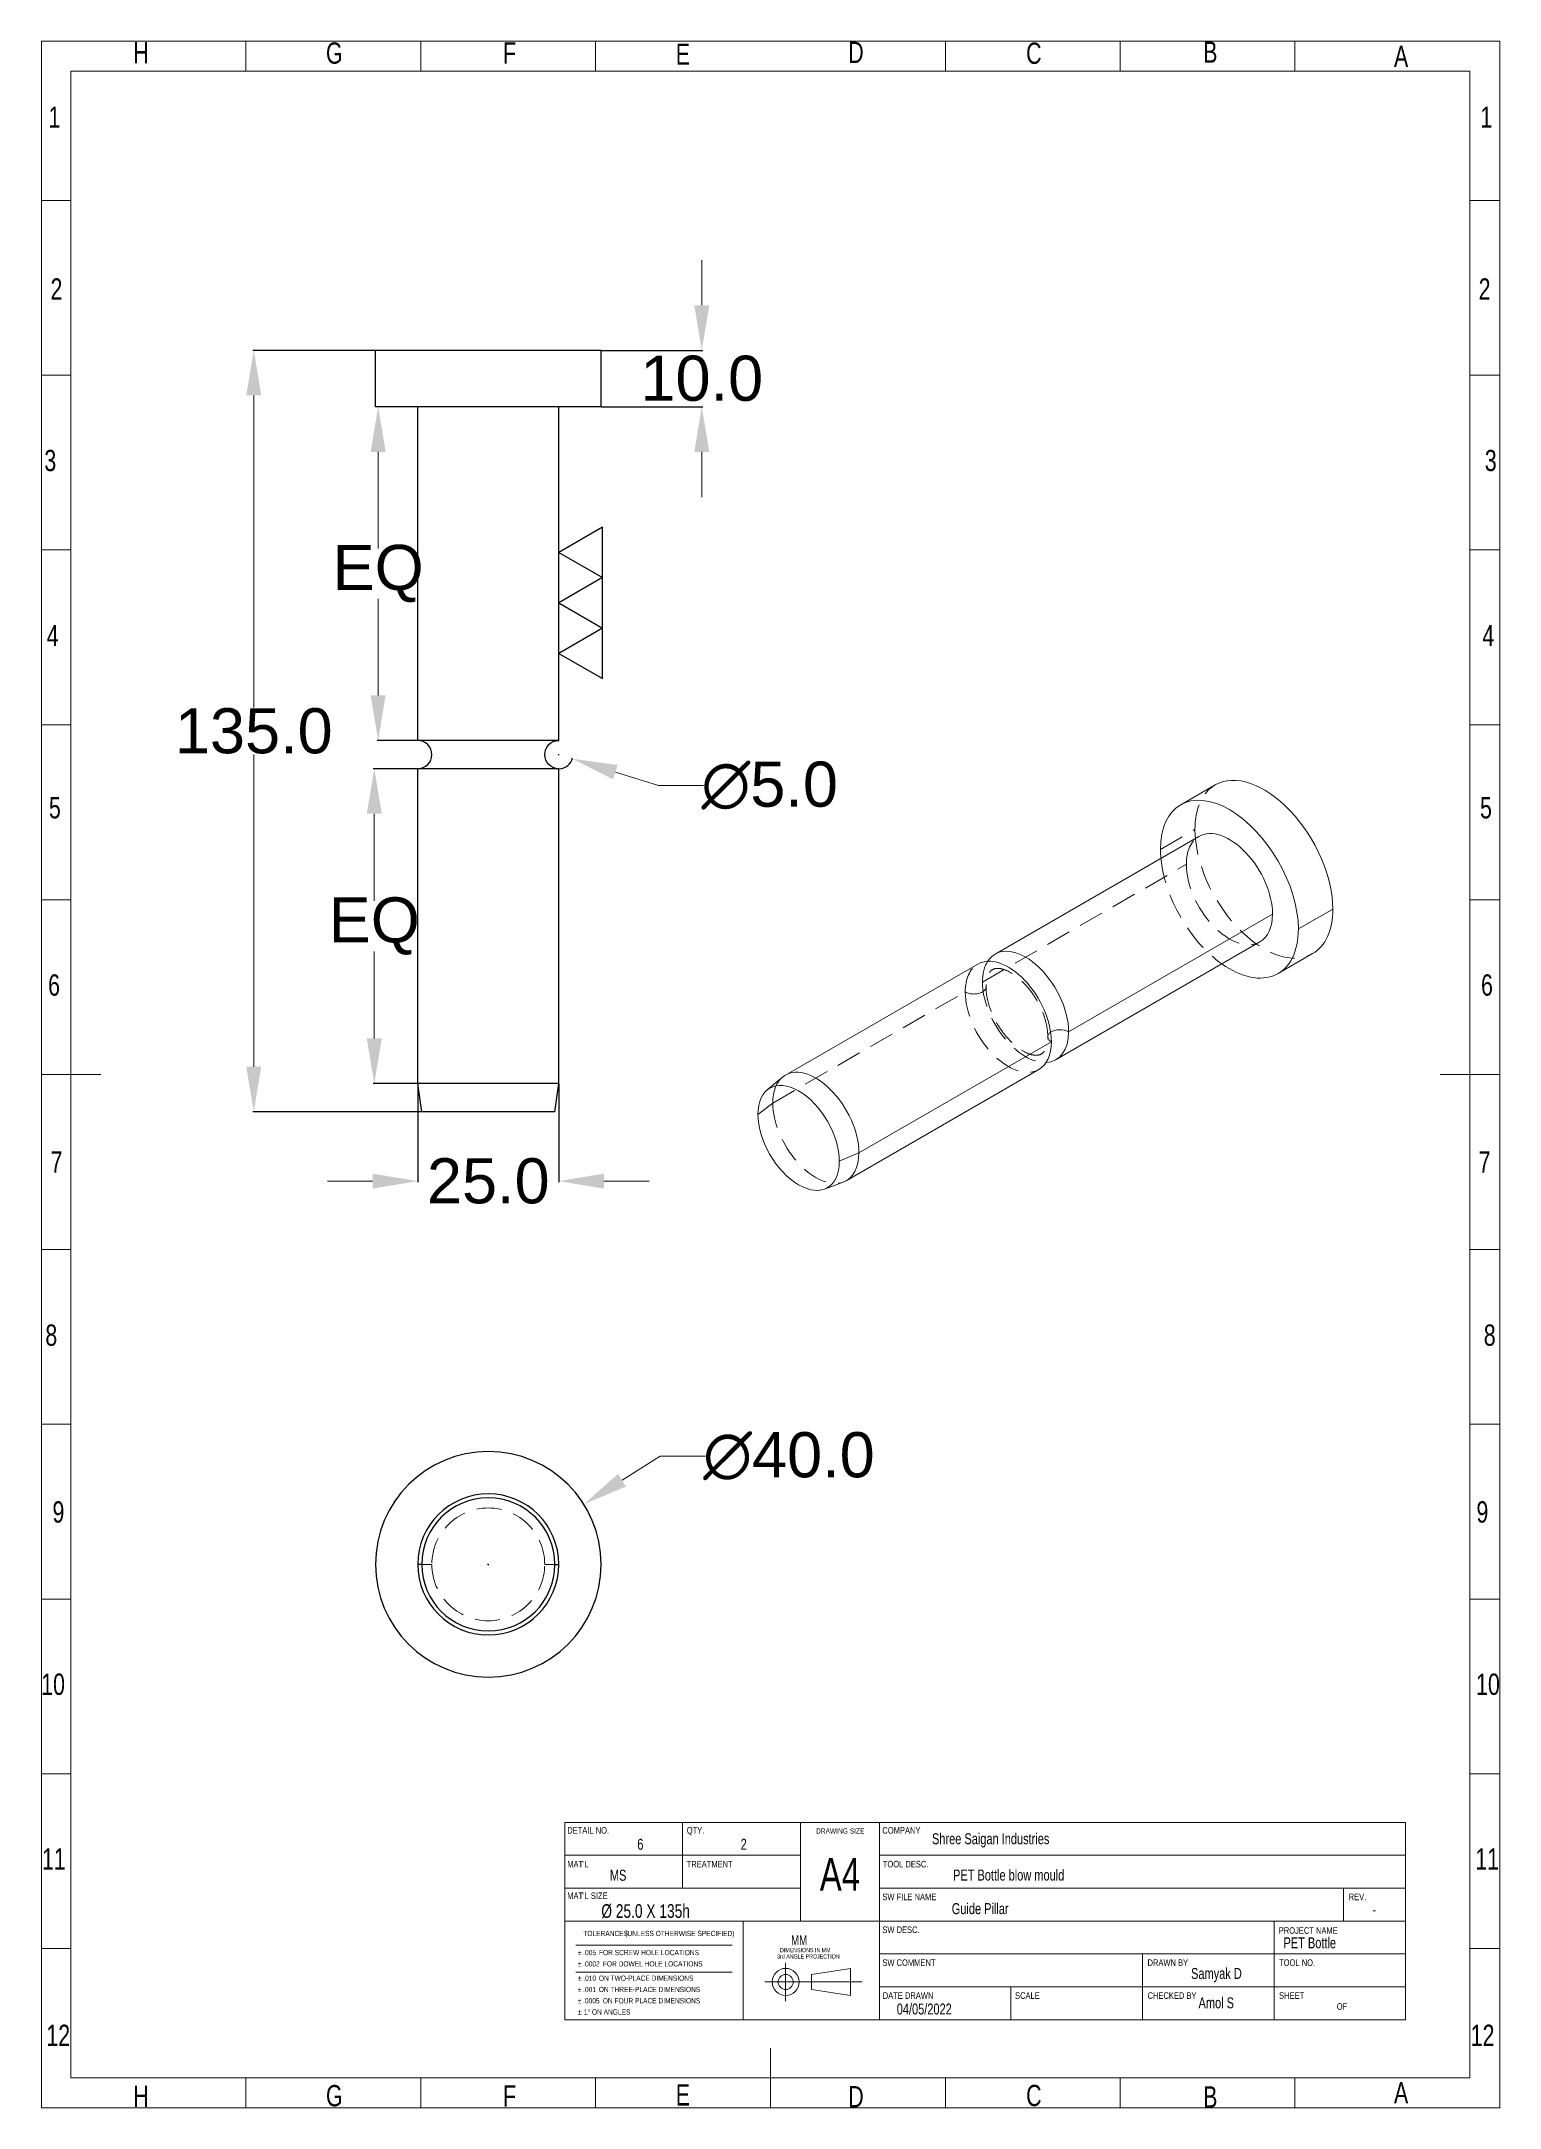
# Model space of a CAD drawing. Header units: millimetres. Extents: x -4200 to 3581, y -7493 to -4075.
# Drawn here: x 2334.9 to 2593.3, y -7425.8 to -7059.5 of the extents above; entities that cross this region are included whole.
import ezdxf
from ezdxf.enums import TextEntityAlignment as Align

# ---------------------------------------------------------------- set-up
doc = ezdxf.new("R2010")
doc.units = ezdxf.units.MM
doc.header["$LTSCALE"] = 0.7
doc.linetypes.add('HIDDEN', pattern=[9.525, 6.35, -3.175])
doc.linetypes.add('SLD-SOLID', pattern=[0])
doc.layers.add('BORDER', color=174, linetype='Continuous')
doc.layers.add('DIM___NOTES', color=5, linetype='SLD-SOLID')
doc.layers.add('dim', color=50, linetype='Continuous', lineweight=5)
doc.layers.add('out txt', color=202, linetype='Continuous', lineweight=13)
doc.styles.add('SLDTEXTSTYLE0', font='TXT', dxfattribs={"width": 0.75})
doc.styles.add('SLDTEXTSTYLE1', font='TXT', dxfattribs={"width": 0.822222})
doc.styles.get("Standard").update_dxf_attribs({"font": 'arial.ttf'})
doc.dimstyles.get("Standard").update_dxf_attribs({"dimtxt": 10, "dimasz": 11, "dimexe": 0.18, "dimexo": 0.0625, "dimgap": 0.09, "dimtad": 0, "dimtih": 1, "dimtoh": 1, "dimdec": 1, "dimzin": 0, "dimdsep": 46, "dimtxsty": 'Standard', "dimcen": 0.09, "dimadec": 0, "dimazin": 0, "dimtfac": 1, "dimtdec": 1, "dimtofl": 0, "dimtmove": 0, "dimatfit": 3, "dimfxl": 1, "dimtolj": 1, "dimtzin": 0, "dimarcsym": 0})

msp = doc.modelspace()

# ---------------------------------------------------------------- texts
at = {"layer": 'BORDER', "color": 2, "linetype": 'Continuous', "lineweight": 9, "style": 'SLDTEXTSTYLE0', "width": 0.75}
for s, height, p in [('6', 1.94, (2440.49, -7380.67)), ('2', 1.94, (2458.81, -7380.67)), ('MS', 1.943, (2435.63, -7386.17)), ('%%C 25.0 X 135h', 2.4289, (2434.11, -7392.9)), ('Guide Pillar', 1.9431, (2496.23, -7392.09)), ('-', 1.94, (2570.83, -7392.26)), ('Samyak D', 1.943, (2538.65, -7403.58)), ('Amol S', 1.943, (2539.97, -7408.79))]:
    msp.add_text(s, height=height, dxfattribs=at).set_placement(p, align=Align.BOTTOM_LEFT)
at = {"layer": 'BORDER', "color": 3, "linetype": 'Continuous', "lineweight": 9, "style": 'SLDTEXTSTYLE0'}
for s, insert, char_height, attachment_point in [('DETAIL NO.', (2428.07, -7376.07), 1.166, 1), ('QTY.', (2449.26, -7376.07), 1.166, 1), ('DRAWING SIZE', (2476.46, -7376.3), 0.9327, 2), ('COMPANY', (2483.93, -7376.07), 1.166, 1), ('Shree Saigan Industries', (2492.73, -7377.17), 1.9431, 1), ('A4', (2476.41, -7381.54), 5.829, 2), ("MAT'L", (2428.07, -7382.06), 1.166, 1), ('TREATMENT', (2449.24, -7382.06), 1.166, 1), ('TOOL DESC.', (2484.01, -7382.06), 1.166, 1), ('PET Bottle blow mould', (2496.46, -7383.61), 1.9431, 1), ("MAT'L SIZE", (2428.07, -7387.67), 1.166, 1), ('SW FILE NAME', (2483.93, -7387.87), 1.1659, 1), ('REV.', (2566.59, -7387.87), 1.166, 1), ('SW DESC.', (2483.93, -7393.7), 1.166, 1), ('PROJECT NAME', (2554.19, -7393.83), 1.1659, 1), ('PET Bottle', (2555.03, -7395.62), 1.943, 1), ('SW COMMENT', (2483.93, -7399.53), 1.166, 1), ('DRAWN BY', (2530.93, -7399.53), 1.166, 1), ('TOOL NO.', (2554.25, -7399.53), 1.166, 1), ('DATE DRAWN', (2484, -7405.36), 1.166, 1), ('04/05/2022', (2486.48, -7407.36), 1.943, 1), ('SCALE', (2507.45, -7405.36), 1.166, 1), ('CHECKED BY', (2530.93, -7405.36), 1.166, 1), ('SHEET', (2554.25, -7405.36), 1.166, 1), ('OF', (2564.47, -7407.3), 1.166, 1)]:
    msp.add_mtext(s, dxfattribs=dict(at, insert=insert, char_height=char_height, attachment_point=attachment_point))
at = {"layer": 'BORDER', "color": 2, "linetype": 'Continuous', "lineweight": 9}
for s, insert, char_height, attachment_point, style in [('TOLERANCES', (2434.89, -7394.47), 0.933, 2, 'SLDTEXTSTYLE0'), ('(UNLESS OTHERWISE SPECIFIED)', (2448.04, -7394.47), 0.9327, 2, 'SLDTEXTSTYLE0'), ('± .005', (2429.94, -7397.85), 0.933, 1, 'SLDTEXTSTYLE0'), ('± .0002', (2429.94, -7399.85), 0.933, 1, 'SLDTEXTSTYLE0'), ('FOR SCREW HOLE LOCATIONS', (2433.7, -7397.85), 0.9327, 1, 'SLDTEXTSTYLE0'), ('FOR DOWEL HOLE LOCATIONS', (2434.39, -7399.85), 0.9327, 1, 'SLDTEXTSTYLE0'), ('± .010', (2429.95, -7402.4), 0.933, 1, 'SLDTEXTSTYLE0'), ('ON TWO-PLACE DIMENSIONS', (2433.68, -7402.4), 0.9327, 1, 'SLDTEXTSTYLE0'), ('± .0005', (2429.92, -7406.4), 0.933, 1, 'SLDTEXTSTYLE0'), ('± .001', (2429.93, -7404.4), 0.933, 1, 'SLDTEXTSTYLE0'), ('ON THREE-PLACE DIMENSIONS', (2433.66, -7404.4), 0.9327, 1, 'SLDTEXTSTYLE0'), ('ON FOUR PLACE DIMENSIONS', (2434.37, -7406.4), 0.9327, 1, 'SLDTEXTSTYLE0'), ('± 1°', (2429.93, -7408.4), 0.933, 1, 'SLDTEXTSTYLE1'), ('ON ANGLES', (2432.45, -7408.4), 0.933, 1, 'SLDTEXTSTYLE0')]:
    msp.add_mtext(s, dxfattribs=dict(at, insert=insert, char_height=char_height, attachment_point=attachment_point, style=style))

# ---------------------------------------------------------------- blocks, each defined once
blk = doc.blocks.new('*D39')
at = {"layer": 'Defpoints', "color": 0, "transparency": 16777216}
for p in [(2434.08, -7114.26), (2434.08, -7124.26), (2451.92, -7124.26)]:
    blk.add_point(p, dxfattribs=at)
at = {"layer": 'dim', "color": 0, "lineweight": 9, "transparency": 16777216}
for p, q in [((2451.92, -7106.26), (2451.92, -7098.26)), ((2451.92, -7132.26), (2451.92, -7140.26))]:
    blk.add_line(p, q, dxfattribs=at)
at = {"layer": 'dim', "color": 0, "lineweight": -2, "transparency": 16777216}
for p, q in [((2434.15, -7114.26), (2452.1, -7114.26)), ((2434.15, -7124.26), (2452.1, -7124.26))]:
    blk.add_line(p, q, dxfattribs=at)
at = {"layer": 'dim', "color": 0, "transparency": 16777216}
for points in [[(2450.59, -7106.26), (2453.26, -7106.26), (2451.92, -7114.26)], [(2450.59, -7132.26), (2453.26, -7132.26), (2451.92, -7124.26)]]:
    blk.add_solid(points, dxfattribs=at)
at = {"layer": 'dim', "color": 0, "lineweight": 9, "transparency": 16777216, "insert": (2451.92, -7119.26), "char_height": 8, "attachment_point": 5}
blk.add_mtext('\\A1;10.0', dxfattribs=at)
blk = doc.blocks.new('*D40')
at = {"layer": 'Defpoints', "color": 0, "transparency": 16777216}
for p in [(2394.08, -7114.26), (2372.51, -7249.26), (2402.29, -7249.26)]:
    blk.add_point(p, dxfattribs=at)
at = {"layer": 'dim', "color": 0, "lineweight": -2, "transparency": 16777216}
for p, q in [((2394.02, -7114.26), (2372.33, -7114.26)), ((2402.22, -7249.26), (2372.33, -7249.26))]:
    blk.add_line(p, q, dxfattribs=at)
at = {"layer": 'dim', "color": 0, "lineweight": 9, "transparency": 16777216}
for p, q in [((2372.51, -7122.26), (2372.51, -7177.58)), ((2372.51, -7241.26), (2372.51, -7185.94))]:
    blk.add_line(p, q, dxfattribs=at)
at = {"layer": 'dim', "color": 0, "transparency": 16777216}
for points in [[(2371.18, -7122.26), (2373.84, -7122.26), (2372.51, -7114.26)], [(2371.18, -7241.26), (2373.84, -7241.26), (2372.51, -7249.26)]]:
    blk.add_solid(points, dxfattribs=at)
at = {"layer": 'dim', "color": 0, "lineweight": 9, "transparency": 16777216, "insert": (2372.51, -7181.76), "char_height": 8, "attachment_point": 5}
blk.add_mtext('\\A1;135.0', dxfattribs=at)
blk = doc.blocks.new('*D41')
at = {"layer": 'Defpoints', "color": 0, "transparency": 16777216}
for p in [(2431.01, -7318.84), (2397.16, -7340.15)]:
    blk.add_point(p, dxfattribs=at)
at = {"layer": 'dim', "color": 0, "lineweight": 9, "transparency": 16777216}
for p, q in [((2444.55, -7310.32), (2437.78, -7314.58)), ((2452.55, -7310.32), (2444.55, -7310.32))]:
    blk.add_line(p, q, dxfattribs=at)
at = {"layer": 'dim', "color": 0, "lineweight": -2, "transparency": 16777216}
for p, q in [((2413.99, -7329.5), (2414.17, -7329.5)), ((2414.08, -7329.59), (2414.08, -7329.41))]:
    blk.add_line(p, q, dxfattribs=at)
at = {"layer": 'dim', "color": 0, "transparency": 16777216}
blk.add_solid([(2437.07, -7313.45), (2438.49, -7315.71), (2431.01, -7318.84)], dxfattribs=at)
at = {"layer": 'dim', "color": 0, "lineweight": 9, "transparency": 16777216, "insert": (2467.37, -7310.32), "char_height": 8, "attachment_point": 5}
blk.add_mtext('\\A1;∅40.0', dxfattribs=at)
blk = doc.blocks.new('*D42')
at = {"layer": 'Defpoints', "color": 0, "transparency": 16777216}
for p in [(2401.58, -7244.26), (2426.58, -7244.26), (2426.58, -7261.55)]:
    blk.add_point(p, dxfattribs=at)
at = {"layer": 'dim', "color": 0, "lineweight": -2, "transparency": 16777216}
for p, q in [((2401.58, -7244.32), (2401.58, -7261.73)), ((2426.58, -7244.32), (2426.58, -7261.73))]:
    blk.add_line(p, q, dxfattribs=at)
at = {"layer": 'dim', "color": 0, "lineweight": 9, "transparency": 16777216}
for p, q in [((2393.58, -7261.55), (2385.58, -7261.55)), ((2434.58, -7261.55), (2442.58, -7261.55))]:
    blk.add_line(p, q, dxfattribs=at)
at = {"layer": 'dim', "color": 0, "transparency": 16777216}
for points in [[(2393.58, -7260.22), (2393.58, -7262.88), (2401.58, -7261.55)], [(2434.58, -7260.22), (2434.58, -7262.88), (2426.58, -7261.55)]]:
    blk.add_solid(points, dxfattribs=at)
at = {"layer": 'dim', "color": 0, "lineweight": 9, "transparency": 16777216, "insert": (2414.08, -7261.55), "char_height": 8, "attachment_point": 5}
blk.add_mtext('\\A1;25.0', dxfattribs=at)
blk = doc.blocks.new('*D43')
at = {"layer": 'Defpoints', "color": 0, "transparency": 16777216}
for p in [(2424.2, -7185.18), (2428.97, -7186.67)]:
    blk.add_point(p, dxfattribs=at)
at = {"layer": 'dim', "color": 0, "lineweight": -2, "transparency": 16777216}
for p, q in [((2426.49, -7185.93), (2426.67, -7185.93)), ((2426.58, -7186.02), (2426.58, -7185.84))]:
    blk.add_line(p, q, dxfattribs=at)
at = {"layer": 'dim', "color": 0, "lineweight": 9, "transparency": 16777216}
for p, q in [((2444.24, -7191.43), (2436.61, -7189.05)), ((2452.24, -7191.43), (2444.24, -7191.43))]:
    blk.add_line(p, q, dxfattribs=at)
at = {"layer": 'dim', "color": 0, "lineweight": -2, "transparency": 16777216}
blk.add_arc((2426.58, -7185.93), 2.5, 271.4324, 346.8151, dxfattribs=at)
at = {"layer": 'dim', "color": 0, "transparency": 16777216}
blk.add_solid([(2437, -7187.78), (2436.21, -7190.32), (2428.97, -7186.67)], dxfattribs=at)
at = {"layer": 'dim', "color": 0, "lineweight": 9, "transparency": 16777216, "insert": (2463.96, -7191.43), "char_height": 8, "attachment_point": 5}
blk.add_mtext('\\A1;∅5.0', dxfattribs=at)
blk = doc.blocks.new('*D44')
at = {"layer": 'Defpoints', "color": 0, "transparency": 16777216}
for p in [(2401.58, -7124.26), (2394.56, -7183.43), (2401.58, -7183.43)]:
    blk.add_point(p, dxfattribs=at)
at = {"layer": 'dim', "color": 0, "lineweight": -2, "transparency": 16777216}
for p, q in [((2401.52, -7124.26), (2394.38, -7124.26)), ((2401.52, -7183.43), (2394.38, -7183.43))]:
    blk.add_line(p, q, dxfattribs=at)
at = {"layer": 'dim', "color": 0, "lineweight": 9, "transparency": 16777216}
for p, q in [((2394.56, -7132.26), (2394.56, -7149.37)), ((2394.56, -7175.43), (2394.56, -7158.32))]:
    blk.add_line(p, q, dxfattribs=at)
at = {"layer": 'dim', "color": 0, "transparency": 16777216}
for points in [[(2393.22, -7132.26), (2395.89, -7132.26), (2394.56, -7124.26)], [(2393.22, -7175.43), (2395.89, -7175.43), (2394.56, -7183.43)]]:
    blk.add_solid(points, dxfattribs=at)
at = {"layer": 'dim', "color": 0, "lineweight": 9, "transparency": 16777216, "insert": (2394.56, -7153.84), "char_height": 8, "attachment_point": 5}
blk.add_mtext('\\A1;EQ', dxfattribs=at)
blk = doc.blocks.new('*D45')
at = {"layer": 'Defpoints', "color": 0, "transparency": 16777216}
for p in [(2401.58, -7188.43), (2393.87, -7244.26), (2401.58, -7244.26)]:
    blk.add_point(p, dxfattribs=at)
at = {"layer": 'dim', "color": 0, "lineweight": -2, "transparency": 16777216}
for p, q in [((2401.52, -7188.43), (2393.69, -7188.43)), ((2401.52, -7244.26), (2393.69, -7244.26))]:
    blk.add_line(p, q, dxfattribs=at)
at = {"layer": 'dim', "color": 0, "lineweight": 9, "transparency": 16777216}
for p, q in [((2393.87, -7196.43), (2393.87, -7211.87)), ((2393.87, -7236.26), (2393.87, -7220.82))]:
    blk.add_line(p, q, dxfattribs=at)
at = {"layer": 'dim', "color": 0, "transparency": 16777216}
for points in [[(2392.54, -7196.43), (2395.21, -7196.43), (2393.87, -7188.43)], [(2392.54, -7236.26), (2395.21, -7236.26), (2393.87, -7244.26)]]:
    blk.add_solid(points, dxfattribs=at)
at = {"layer": 'dim', "color": 0, "lineweight": 9, "transparency": 16777216, "insert": (2393.87, -7216.34), "char_height": 8, "attachment_point": 5}
blk.add_mtext('\\A1;EQ', dxfattribs=at)
blk = doc.blocks.new('out border')
at = {"layer": 'out txt', "linetype": 'SLD-SOLID'}
for p, q in [((73, 505), (73, 520)), ((161, 505), (161, 520)), ((249, 505), (249, 520)), ((425, 505), (425, 520)), ((513, 505), (513, 520)), ((600.9, 505), (600.9, 520)), ((-15, -505), (-15, 505)), ((-15, 505), (688.9, 505)), ((688.9, 505), (688.9, -505)), ((-15, 439.9), (-29.9, 439.9)), ((688.9, 439.9), (703.9, 439.9)), ((688.9, 439.9), (703.9, 439.9)), ((-15, 351.9), (-29.9, 351.9)), ((688.9, 351.9), (703.9, 351.9)), ((688.9, 351.9), (703.9, 351.9)), ((-15, 264), (-29.9, 264)), ((688.9, 264), (703.9, 264)), ((688.9, 264), (703.9, 264)), ((-15, 176), (-29.9, 176)), ((688.9, 176), (703.9, 176)), ((688.9, 176), (703.9, 176)), ((-15, 88), (-29.9, 88)), ((688.9, 88), (703.9, 88)), ((688.9, 88), (703.9, 88)), ((-29.9, 0), (0, 0)), ((703.9, 0), (674, 0)), ((688.9, 0), (703.9, 0)), ((-15, -88), (-29.9, -88)), ((688.9, -88), (703.9, -88)), ((688.9, -88), (703.9, -88)), ((-15, -176), (-29.9, -176)), ((688.9, -176), (703.9, -176)), ((688.9, -176), (703.9, -176)), ((-15, -264), (-29.9, -264)), ((688.9, -264), (703.9, -264)), ((688.9, -264), (703.9, -264)), ((-15, -351.9), (-29.9, -351.9)), ((688.9, -351.9), (703.9, -351.9)), ((688.9, -351.9), (703.9, -351.9)), ((-15, -439.9), (-29.9, -439.9)), ((688.9, -439.9), (703.9, -439.9)), ((688.9, -439.9), (703.9, -439.9)), ((337, -520), (337, -490.1)), ((688.9, -505), (-15, -505)), ((73, -505), (73, -520)), ((161, -505), (161, -520)), ((249, -505), (249, -520)), ((425, -505), (425, -520)), ((513, -505), (513, -520)), ((600.9, -505), (600.9, -520))]:
    blk.add_line(p, q, dxfattribs=at)
blk.add_lwpolyline([(-29.9, -520), (-29.9, 520), (703.9, 520), (703.9, -520)], close=True, dxfattribs=at)
at = {"layer": 'out txt', "linetype": 'Continuous', "style": 'SLDTEXTSTYLE0'}
for s, insert, char_height, attachment_point in [('H', (20.3, 508.9), 10.7, 8), ('G', (117.5, 508.6), 10.7, 8), ('F', (205.7, 508.8), 10.7, 8), ('E', (292.9, 508.2), 10.7, 8), ('D', (380, 509.1), 10.7, 8), ('C', (469.5, 508.5), 10.7, 8), ('B', (558.3, 509.2), 10.7, 8), ('A', (654.3, 507.1), 10.7, 8), ('1', (-23.3, 487.2), 10.7, 2), ('1', (697.2, 487.2), 10.7, 2), ('2', (-22.3, 400.7), 10.7, 2), ('2', (696.3, 400.7), 10.7, 2), ('3', (-25.4, 314.4), 10.7, 2), ('3', (699.4, 314.4), 10.7, 2), ('4', (-24.2, 226.3), 10.7, 2), ('4', (698.2, 226.3), 10.7, 2), ('5', (-23.1, 139.6), 10.7, 2), ('5', (697, 139.6), 10.7, 2), ('6', (-23.5, 50.4), 10.7, 2), ('6', (697.5, 50.4), 10.7, 2), ('7', (-22.3, -38.7), 10.7, 2), ('7', (696.3, -38.7), 10.7, 2), ('8', (-24.9, -125.8), 10.7, 2), ('8', (698.9, -125.8), 10.7, 2), ('9', (-21.3, -214.8), 10.7, 2), ('9', (695.2, -214.8), 10.7, 2), ('10', (-24, -301.5), 10.73, 2), ('10', (698, -301.5), 10.73, 2), ('11', (-23.6, -389.4), 10.73, 2), ('11', (697.6, -389.4), 10.73, 2), ('12', (-21.4, -478.2), 10.73, 2), ('12', (695.3, -478.2), 10.73, 2), ('H', (20.3, -508.9), 10.7, 2), ('G', (117.5, -508.6), 10.7, 2), ('F', (205.7, -508.8), 10.7, 2), ('E', (292.9, -508.2), 10.7, 2), ('D', (380, -509.1), 10.7, 2), ('C', (469.5, -508.5), 10.7, 2), ('B', (558.3, -509.2), 10.7, 2), ('A', (654.3, -507.1), 10.7, 2)]:
    blk.add_mtext(s, dxfattribs=dict(at, insert=insert, char_height=char_height, attachment_point=attachment_point))
blk = doc.blocks.new('proj')
at = {"color": 3, "linetype": 'Continuous', "lineweight": 9}
for p, q in [((-3434.1, -7322.6), (-3434.1, -7343.8)), ((-3419.7, -7329), (-3398.2, -7325.7)), ((-3398.2, -7340.7), (-3398.2, -7325.7)), ((-3445.6, -7333.2), (-3391.8, -7333.2)), ((-3419.7, -7329), (-3419.7, -7337.4)), ((-3419.7, -7337.4), (-3398.2, -7340.7))]:
    blk.add_line(p, q, dxfattribs=at)
for radius in [7.52, 4.17]:
    blk.add_circle((-3434.1, -7333.2), radius, dxfattribs=at)
at = {"color": 3, "linetype": 'Continuous', "lineweight": 9, "attachment_point": 1, "style": 'SLDTEXTSTYLE0'}
for s, insert, char_height in [('DIMENSIONS IN MM', (-3437.2, -7314.4), 2.332), ('MM', (-3431.1, -7307.4), 5.35), ('3rd ANGLE PROJECTION', (-3438.8, -7317.9), 2.332)]:
    blk.add_mtext(s, dxfattribs=dict(at, insert=insert, char_height=char_height))

# ---------------------------------------------------------------- dimensions: what is measured, and where the dimension line sits
at = {"layer": 'dim', "lineweight": 9}
for base, p1, p2, picture, middle in [((2451.92, -7124.26), (2434.08, -7114.26), (2434.08, -7124.26), '*D39', (2451.92, -7119.26)), ((2372.51, -7249.26), (2394.08, -7114.26), (2402.29, -7249.26), '*D40', (2372.51, -7181.76))]:
    dim = msp.add_linear_dim(base=base, p1=p1, p2=p2, angle=90, dimstyle='Standard', override={"dimtxt": 8, "dimasz": 8, "dimlwd": 9}, dxfattribs=at)
    dim.commit()
    dim.dimension.update_dxf_attribs({"geometry": picture, "text_midpoint": middle})
for base, p1, p2, picture, middle in [((2394.56, -7183.43), (2401.58, -7124.26), (2401.58, -7183.43), '*D44', (2394.56, -7153.84)), ((2393.87, -7244.26), (2401.58, -7188.43), (2401.58, -7244.26), '*D45', (2393.87, -7216.34))]:
    dim = msp.add_linear_dim(base=base, p1=p1, p2=p2, angle=90, text='EQ', dimstyle='Standard', override={"dimtxt": 8, "dimasz": 8, "dimlwd": 9}, dxfattribs=at)
    dim.commit()
    dim.dimension.update_dxf_attribs({"geometry": picture, "text_midpoint": middle})
for p1, p2, picture, middle in [((2424.2, -7185.18), (2428.97, -7186.67), '*D43', (2463.96, -7191.43)), ((2397.16, -7340.15), (2431.01, -7318.84), '*D41', (2467.37, -7310.32))]:
    dim = msp.add_diameter_dim_2p(p1=p1, p2=p2, dimstyle='Standard', override={"dimtxt": 8, "dimasz": 8, "dimlwd": 9}, dxfattribs=at)
    dim.commit()
    dim.dimension.update_dxf_attribs({"geometry": picture, "text_midpoint": middle})
dim = msp.add_linear_dim(base=(2426.58, -7261.55), p1=(2401.58, -7244.26), p2=(2426.58, -7244.26), dimstyle='Standard', override={"dimtxt": 8, "dimasz": 8, "dimlwd": 9}, dxfattribs=at)
dim.commit()
dim.dimension.update_dxf_attribs({"geometry": '*D42', "text_midpoint": (2414.08, -7261.55)})

# ---------------------------------------------------------------- linework, layer by layer
at = {"color": 6, "linetype": 'Continuous', "extrusion": (-2.44929e-16, -1, -2.22045e-16)}
for p, q in [((2394.08, -7124.26), (2394.08, -7114.26)), ((2434.08, -7114.26), (2394.08, -7114.26)), ((2434.08, -7124.26), (2434.08, -7114.26)), ((2434.08, -7124.26), (2394.08, -7124.26)), ((2401.58, -7183.43), (2401.58, -7124.26)), ((2426.58, -7183.43), (2426.58, -7124.26)), ((2426.58, -7183.43), (2401.58, -7183.43)), ((2426.58, -7188.43), (2401.58, -7188.43)), ((2401.58, -7244.26), (2401.58, -7188.43)), ((2426.58, -7244.26), (2426.58, -7188.43)), ((2426.58, -7244.26), (2401.58, -7244.26)), ((2402.29, -7249.26), (2401.58, -7244.26)), ((2425.88, -7249.26), (2426.58, -7244.26)), ((2425.88, -7249.26), (2402.29, -7249.26))]:
    msp.add_line(p, q, dxfattribs=at)
at = {"color": 6, "linetype": 'Continuous', "lineweight": 0, "extrusion": (1.66533e-16, 0.816497, 0.57735)}
for p, q in [((2542.92, -7191.29), (2536.81, -7194.82)), ((2540.05, -7200.43), (2503.91, -7221.3)), ((2557.67, -7216.84), (2563.78, -7213.31)), ((2516.94, -7235.06), (2553.09, -7214.2)), ((2550.85, -7219.14), (2514.71, -7240.01)), ((2500.85, -7223.07), (2466.74, -7242.76)), ((2560.2, -7221.22), (2554.09, -7224.75)), ((2479.78, -7256.52), (2513.89, -7236.83)), ((2511.65, -7241.77), (2477.54, -7261.47)), ((2463.51, -7245.39), (2466.23, -7243.12)), ((2476.29, -7258.04), (2479.78, -7256.52)), ((2473.65, -7262.95), (2476.98, -7261.73))]:
    msp.add_line(p, q, dxfattribs=at)
at = {"color": 3, "linetype": 'HIDDEN', "lineweight": 0, "extrusion": (1.66533e-16, 0.816497, 0.57735)}
for p, q in [((2533.23, -7202.73), (2539.34, -7199.2)), ((2501.67, -7226.25), (2537.82, -7205.38)), ((2464.5, -7247.7), (2498.61, -7228.01)), ((2461.88, -7249.72), (2464.5, -7247.7))]:
    msp.add_line(p, q, dxfattribs=at)
at = {"color": 6, "linetype": 'Continuous'}
for p, q in [((2402.29, -7329.5), (2401.58, -7329.5)), ((2425.88, -7329.5), (2426.58, -7329.5))]:
    msp.add_line(p, q, dxfattribs=at)
at = {"color": 3, "linetype": 'HIDDEN', "lineweight": 0}
for p, q in [((2404.08, -7329.5), (2402.29, -7329.5)), ((2424.08, -7329.5), (2425.88, -7329.5))]:
    msp.add_line(p, q, dxfattribs=at)
at = {"color": 1}
for points in [[(2426.58, -7150.08), (2434.34, -7154.56), (2434.34, -7145.61)], [(2426.58, -7159.04), (2434.34, -7163.51), (2434.34, -7154.56)], [(2426.58, -7167.99), (2434.34, -7172.46), (2434.34, -7163.51)]]:
    msp.add_lwpolyline(points, close=True, dxfattribs=at)
at = {"color": 6, "linetype": 'Continuous'}
for centre, radius, start, end in [((2401.58, -7185.93), 2.5, 270, 90), ((2414.08, -7329.5), 20, 0, 180), ((2414.08, -7329.5), 12.5, 0, 180), ((2414.08, -7329.5), 11.8, 0, 180), ((2414.08, -7329.5), 20, 180, 0), ((2414.08, -7329.5), 12.5, 180, 0), ((2414.08, -7329.5), 11.8, 180, 0)]:
    msp.add_arc(centre, radius, start, end, dxfattribs=at)
at = {"color": 6, "linetype": 'Continuous', "extrusion": (5.43852e-32, 2.22045e-16, -1)}
msp.add_arc((-2426.58, -7185.93), 2.5, 270, 90, dxfattribs=at)
at = {"color": 3, "linetype": 'HIDDEN', "lineweight": 0}
for start, end in [(0, 180), (180, 0)]:
    msp.add_arc((2414.08, -7329.5), 10, start, end, dxfattribs=at)
at = {"color": 3, "linetype": 'HIDDEN', "lineweight": 0, "extrusion": (6.83926e-17, 1.03585e-16, -1)}
msp.add_ellipse((2551.56, -7206.26), major_axis=(-8.64, 14.96), ratio=0.57735, start_param=-0.785398, end_param=0, dxfattribs=at)
at = {"color": 6, "linetype": 'Continuous', "lineweight": 0, "extrusion": (-9.98667e-17, 6.4407e-18, -1)}
msp.add_ellipse((2551.56, -7206.26), major_axis=(-8.64, 14.96), ratio=0.57735, start_param=0, end_param=2.356194, dxfattribs=at)
at = {"color": 6, "linetype": 'Continuous', "lineweight": 0, "extrusion": (-2.4037e-17, -1.38778e-17, -1)}
msp.add_ellipse((2545.45, -7209.79), major_axis=(-8.64, 14.96), ratio=0.57735, start_param=-0.785398, end_param=2.356194, dxfattribs=at)
at = {"color": 3, "linetype": 'HIDDEN', "lineweight": 0, "extrusion": (2.03185e-17, 7.58296e-17, -1)}
for centre in [(2545.45, -7209.79), (2506.25, -7232.42)]:
    msp.add_ellipse(centre, major_axis=(-5.4, 9.35), ratio=0.57735, start_param=-0.785398, end_param=0, dxfattribs=at)
at = {"color": 3, "linetype": 'HIDDEN', "lineweight": 0}
for centre, major_axis, start_param, end_param in [((2551.56, -7206.26), (8.64, -14.96), -2.356194, 0), ((2545.45, -7209.79), (8.64, -14.96), -2.245928, -0.895665), ((2545.45, -7209.79), (5.4, -9.35), -2.356194, 0), ((2500.14, -7227.13), (2.16, 0), -2.356194, 0.785398), ((2506.25, -7232.42), (5.4, -9.35), -2.356194, 0), ((2509.31, -7230.66), (5.4, -9.35), -2.356194, -0.286757), ((2472.14, -7252.11), (5.4, -9.35), -2.356194, -0.099542)]:
    msp.add_ellipse(centre, major_axis=major_axis, ratio=0.57735, start_param=start_param, end_param=end_param, dxfattribs=at)
at = {"color": 6, "linetype": 'Continuous', "lineweight": 0, "extrusion": (-7.43708e-18, 1.23904e-16, -1)}
for centre in [(2545.45, -7209.79), (2506.25, -7232.42)]:
    msp.add_ellipse(centre, major_axis=(-5.4, 9.35), ratio=0.57735, start_param=0, end_param=2.356194, dxfattribs=at)
at = {"color": 6, "linetype": 'Continuous', "lineweight": 0}
for centre, major_axis, start_param, end_param in [((2545.45, -7209.79), (8.64, -14.96), -2.356194, -2.245928), ((2551.56, -7206.26), (8.64, -14.96), 0, 0.785398), ((2545.45, -7209.79), (8.64, -14.96), -0.895665, 0.785398), ((2545.45, -7209.79), (5.4, -9.35), 0, 0.785398), ((2509.31, -7230.66), (5.4, -9.35), -0.286757, 0.785398), ((2506.25, -7232.42), (5.4, -9.35), 0, 0.785398), ((2469.09, -7253.88), (5.1, -8.83), -2.356194, 0.785398), ((2472.14, -7252.11), (5.4, -9.35), -0.099542, 0.785398)]:
    msp.add_ellipse(centre, major_axis=major_axis, ratio=0.57735, start_param=start_param, end_param=end_param, dxfattribs=at)
at = {"color": 6, "linetype": 'Continuous', "lineweight": 0, "extrusion": (2.4037e-17, 1.38778e-17, -1)}
msp.add_ellipse((2509.31, -7230.66), major_axis=(-5.4, 9.35), ratio=0.57735, start_param=-0.286757, end_param=2.356194, dxfattribs=at)
at = {"color": 3, "linetype": 'HIDDEN', "lineweight": 0, "extrusion": (-7.43708e-18, 1.23904e-16, -1)}
msp.add_ellipse((2509.31, -7230.66), major_axis=(-5.4, 9.35), ratio=0.57735, start_param=-0.785398, end_param=-0.286757, dxfattribs=at)
at = {"color": 3, "linetype": 'HIDDEN', "lineweight": 0, "extrusion": (8.53828e-17, 5.55112e-17, -1)}
msp.add_ellipse((2515.41, -7235.95), major_axis=(-2.16, 0), ratio=0.57735, start_param=-0.785398, end_param=0.697506, dxfattribs=at)
at = {"color": 6, "linetype": 'Continuous', "lineweight": 0, "extrusion": (4.3259e-17, 5.55112e-17, -1)}
msp.add_ellipse((2515.41, -7235.95), major_axis=(2.16, 0), ratio=0.57735, start_param=-2.444087, end_param=-0.785398, dxfattribs=at)
at = {"color": 6, "linetype": 'Continuous', "lineweight": 0, "extrusion": (1.40504e-16, 1.45219e-16, -1)}
msp.add_ellipse((2472.14, -7252.11), major_axis=(-5.4, 9.35), ratio=0.57735, start_param=-0.099542, end_param=2.356194, dxfattribs=at)
at = {"color": 6, "linetype": 'Continuous', "lineweight": 0, "extrusion": (2.03185e-17, 7.58296e-17, -1)}
msp.add_ellipse((2469.09, -7253.88), major_axis=(-5.1, 8.83), ratio=0.57735, start_param=-0.785398, end_param=2.356194, dxfattribs=at)
at = {"color": 3, "linetype": 'HIDDEN', "lineweight": 0, "extrusion": (-3.14741e-17, 1.10026e-16, -1)}
msp.add_ellipse((2472.14, -7252.11), major_axis=(-5.4, 9.35), ratio=0.57735, start_param=-0.785398, end_param=-0.099542, dxfattribs=at)
at = {"color": 3, "linetype": 'HIDDEN', "lineweight": 0}
for points, knots in [([(2513.25, -7235.95), (2513.25, -7235.3), (2513.17, -7234.57), (2512.84, -7233.01), (2512.57, -7232.18), (2511.88, -7230.52), (2511.44, -7229.68), (2510.44, -7228.11), (2509.88, -7227.38), (2508.7, -7226.09), (2508.09, -7225.54), (2506.9, -7224.68), (2506.32, -7224.36), (2505.29, -7223.95), (2504.84, -7223.86), (2504.06, -7223.82), (2503.77, -7223.9), (2503.3, -7224.13), (2503.1, -7224.3), (2502.67, -7224.94), (2502.47, -7225.45), (2502.33, -7226.44), (2502.3, -7226.77), (2502.3, -7227.13)], [0, 0, 0, 0, 0.279472, 0.279472, 0.566348, 0.566348, 0.858905, 0.858905, 1.152662, 1.152662, 1.442793, 1.442793, 1.725459, 1.725459, 2.00429, 2.00429, 2.32154, 2.32154, 2.6357, 2.6357, 2.986666, 2.986666, 3.141593, 3.141593, 3.141593, 3.141593]), ([(2502.3, -7227.13), (2502.3, -7227.78), (2502.38, -7228.51), (2502.72, -7230.06), (2502.98, -7230.89), (2503.68, -7232.56), (2504.11, -7233.39), (2505.11, -7234.96), (2505.68, -7235.7), (2506.85, -7236.98), (2507.47, -7237.54), (2508.66, -7238.4), (2509.23, -7238.72), (2510.26, -7239.13), (2510.71, -7239.22), (2511.49, -7239.25), (2511.78, -7239.18), (2512.26, -7238.94), (2512.46, -7238.77), (2512.88, -7238.14), (2513.09, -7237.63), (2513.23, -7236.64), (2513.25, -7236.31), (2513.25, -7235.95)], [3.141593, 3.141593, 3.141593, 3.141593, 3.421064, 3.421064, 3.707941, 3.707941, 4.000497, 4.000497, 4.294255, 4.294255, 4.584386, 4.584386, 4.867052, 4.867052, 5.145882, 5.145882, 5.463133, 5.463133, 5.777292, 5.777292, 6.128259, 6.128259, 6.283185, 6.283185, 6.283185, 6.283185])]:
    msp.add_open_spline(points, degree=3, knots=knots, dxfattribs=at)
at = {"layer": 'BORDER', "color": 3, "linetype": 'Continuous', "lineweight": 9}
for p, q in [((2483.4, -7375.24), (2427.65, -7375.24)), ((2427.65, -7375.24), (2427.65, -7410.22)), ((2448.53, -7381.07), (2448.53, -7375.24)), ((2469.41, -7375.24), (2469.41, -7392.73)), ((2576.67, -7375.24), (2483.4, -7375.24)), ((2483.4, -7375.24), (2483.4, -7410.22)), ((2469.41, -7381.07), (2427.65, -7381.07)), ((2448.53, -7381.07), (2448.53, -7386.9)), ((2483.4, -7381.07), (2576.67, -7381.07)), ((2469.41, -7386.9), (2427.65, -7386.9)), ((2576.67, -7386.9), (2483.4, -7386.9)), ((2565.69, -7392.73), (2565.69, -7386.9)), ((2483.4, -7392.73), (2427.65, -7392.73)), ((2459.27, -7410.22), (2459.27, -7392.73)), ((2576.67, -7392.73), (2483.4, -7392.73)), ((2553.35, -7404.39), (2553.35, -7392.73)), ((2457.32, -7397.03), (2429.59, -7397.03)), ((2576.67, -7398.56), (2483.4, -7398.56)), ((2530.03, -7404.39), (2530.03, -7398.56)), ((2457.32, -7401.77), (2429.59, -7401.77)), ((2576.67, -7404.39), (2483.4, -7404.39)), ((2506.71, -7410.22), (2506.71, -7404.39)), ((2530.03, -7410.22), (2530.03, -7404.39)), ((2553.35, -7410.22), (2553.35, -7404.39)), ((2427.65, -7410.22), (2483.4, -7410.22))]:
    msp.add_line(p, q, dxfattribs=at)
at = {"layer": 'DIM___NOTES', "color": 3, "linetype": 'Continuous', "lineweight": 9}
for p, q in [((2427.65, -7375.24), (2576.67, -7375.24)), ((2427.65, -7375.24), (2427.65, -7410.22)), ((2576.67, -7375.24), (2576.67, -7410.22)), ((2427.65, -7410.22), (2576.67, -7410.22))]:
    msp.add_line(p, q, dxfattribs=at)

# ---------------------------------------------------------------- block references
at = {"xscale": 0.3200000000000001, "yscale": 0.3200000000000001, "zscale": 0.3200000000000001}
msp.add_blockref('proj', (3565.7, -5056.91), dxfattribs=at)
at = {"layer": 'out txt', "xscale": 0.3522648511494985, "yscale": 0.3522648511494985, "zscale": 0.3522648511494985}
msp.add_blockref('out border', (2345.39, -7242.65), dxfattribs=at)

msp.set_redraw_order([(e.dxf.handle, doc.entitydb.next_handle()) for e in msp.query("TEXT MTEXT ATTDEF DIMENSION ARC_DIMENSION")])  # texts and dimensions are drawn at this point

doc.saveas('drawing.dxf')
